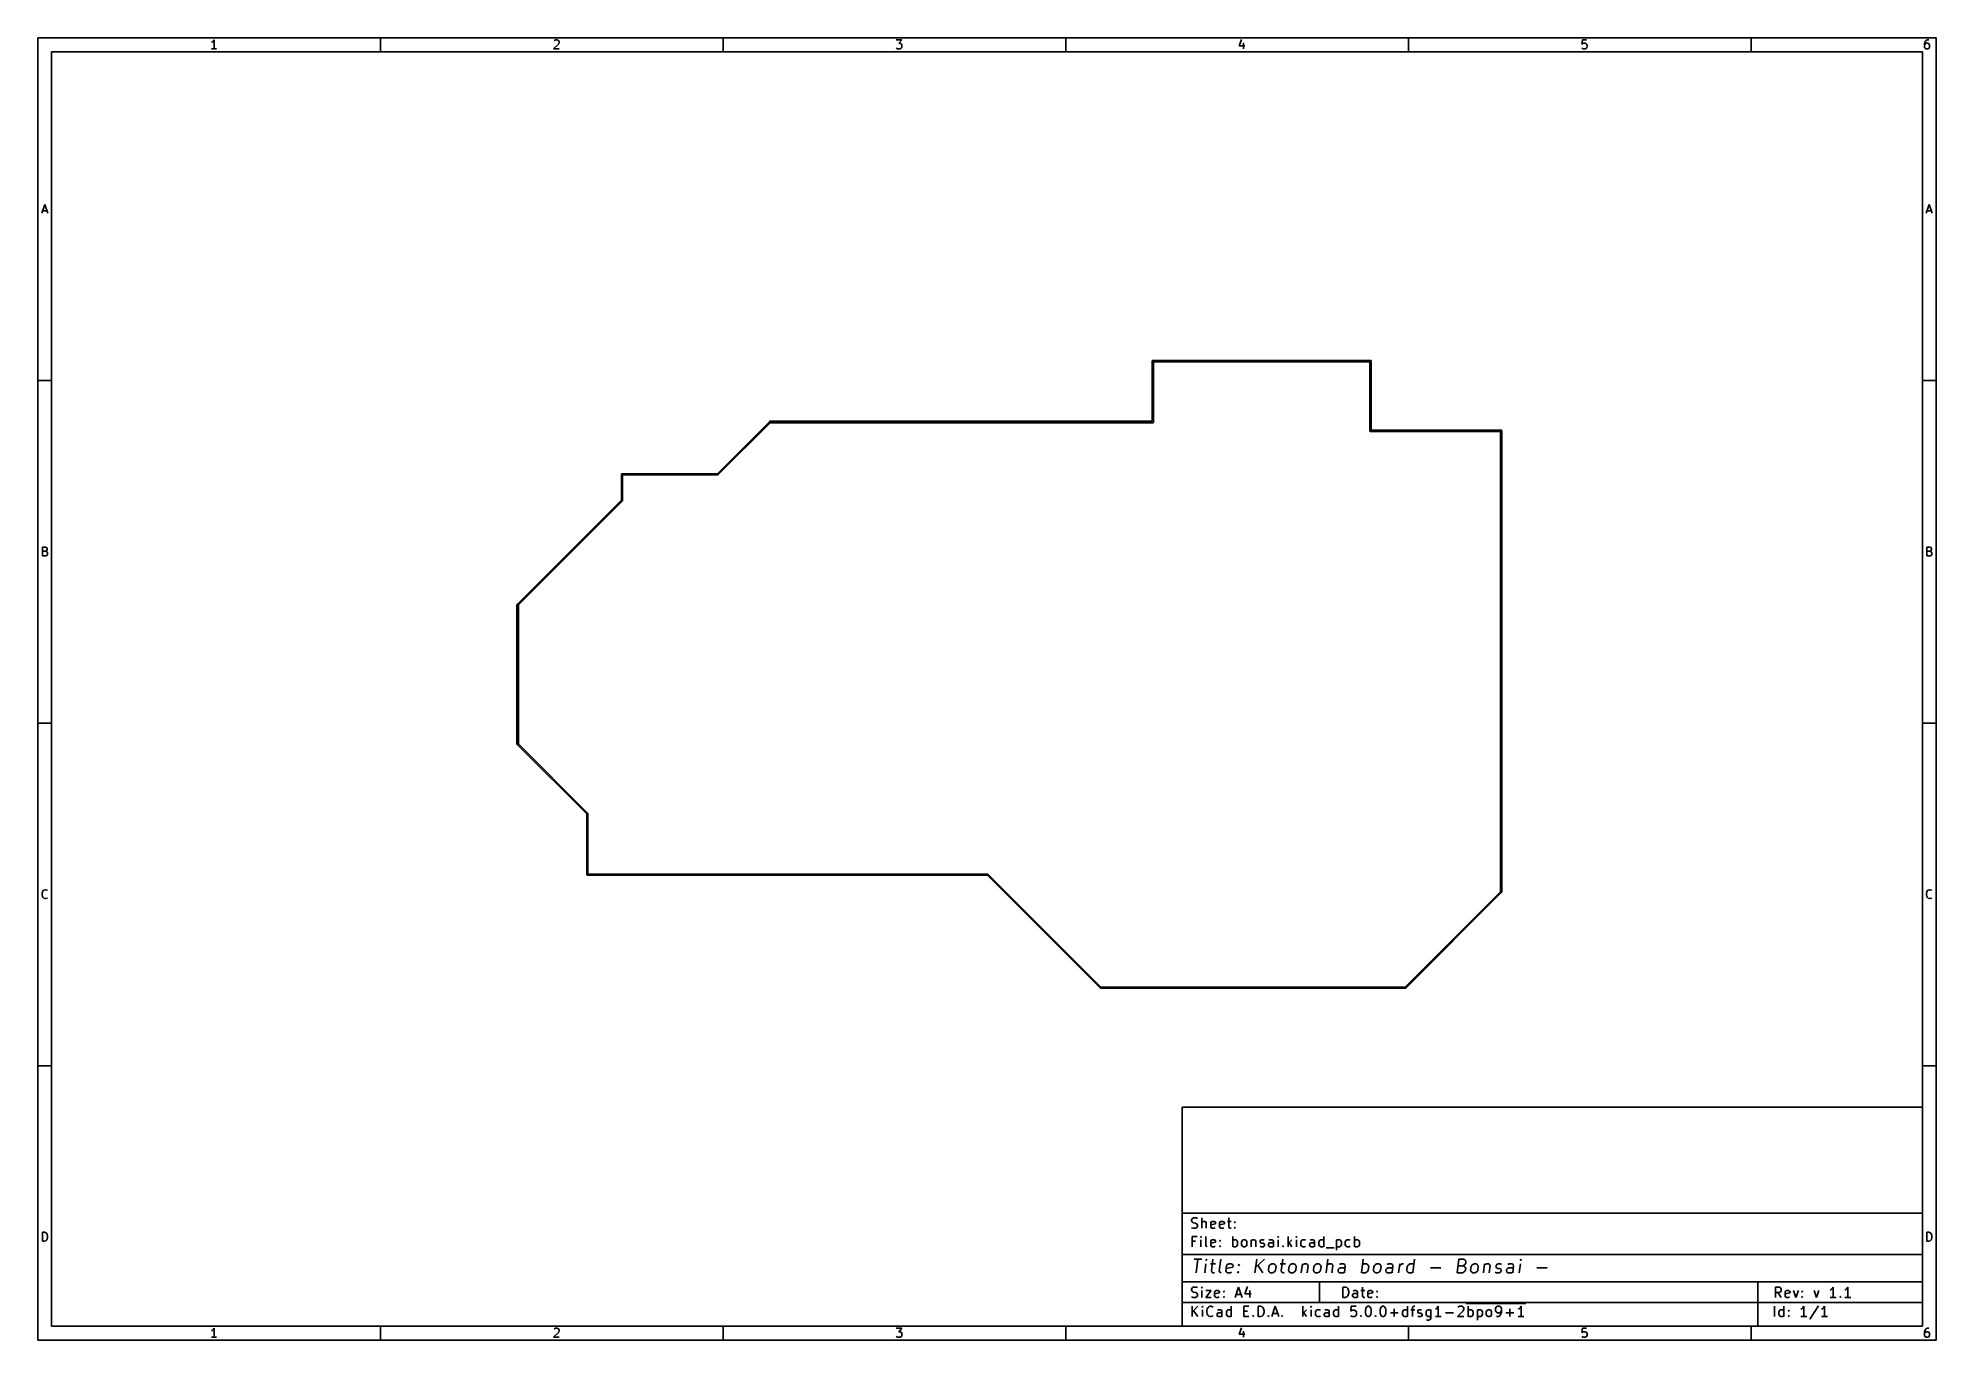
# Model space of a CAD drawing. Extents: x -80 to 197, y -68 to 122.
import ezdxf

# ---------------------------------------------------------------- set-up
doc = ezdxf.new("R2010")
doc.units = 0
doc.header["$MEASUREMENT"] = 0
doc.layers.add('BLACK', color=7, linetype='CONTINUOUS')

msp = doc.modelspace()

# ---------------------------------------------------------------- linework, layer by layer
at = {"layer": 'BLACK', "linetype": 'CONTINUOUS'}
for p, q in [((-80.17, 122.08), (-80.17, -67.9272)), ((196.832, 122.08), (-80.17, 122.08)), ((-30.17, 120.08), (-30.17, 122.08)), ((19.83, 120.08), (19.83, 122.08)), ((69.83, 120.08), (69.83, 122.08)), ((119.83, 120.08), (119.83, 122.08)), ((169.83, 120.08), (169.83, 122.08)), ((196.832, -67.9272), (196.832, 122.08)), ((-78.17, 120.08), (-78.17, -65.9272)), ((194.832, 120.08), (-78.17, 120.08)), ((-54.7236, 121.482), (-54.8474, 121.42)), ((-54.1045, 120.492), (-54.8474, 120.492)), ((-54.5998, 121.606), (-54.7236, 121.482)), ((-54.476, 121.792), (-54.5998, 121.606)), ((-54.476, 120.492), (-54.476, 121.792)), ((-4.16643, 121.235), (-4.90929, 120.492)), ((-4.90929, 120.492), (-4.10452, 120.492)), ((-4.84738, 121.668), (-4.78548, 121.73)), ((-4.78548, 121.73), (-4.66167, 121.792)), ((-4.66167, 121.792), (-4.35214, 121.792)), ((-4.35214, 121.792), (-4.22833, 121.73)), ((-4.22833, 121.73), (-4.16643, 121.668)), ((-4.16643, 121.668), (-4.10452, 121.544)), ((-4.10452, 121.42), (-4.16643, 121.235)), ((-4.10452, 121.544), (-4.10452, 121.42)), ((45.0907, 121.792), (45.8955, 121.792)), ((45.1526, 120.554), (45.0907, 120.616)), ((45.2764, 120.492), (45.1526, 120.554)), ((45.6479, 120.492), (45.2764, 120.492)), ((45.8955, 121.792), (45.4621, 121.297)), ((45.4621, 121.297), (45.6479, 121.297)), ((45.6479, 121.297), (45.7717, 121.235)), ((45.7717, 120.554), (45.6479, 120.492)), ((45.7717, 121.235), (45.8336, 121.173)), ((45.8336, 120.616), (45.7717, 120.554)), ((45.8336, 121.173), (45.8955, 121.049)), ((45.8955, 120.74), (45.8336, 120.616)), ((45.8955, 121.049), (45.8955, 120.74)), ((95.4621, 121.854), (95.1526, 120.925)), ((95.1526, 120.925), (95.9574, 120.925)), ((95.7717, 121.359), (95.7717, 120.492)), ((145.215, 121.792), (145.153, 121.173)), ((145.153, 121.173), (145.215, 121.235)), ((145.215, 120.554), (145.153, 120.616)), ((145.834, 121.792), (145.215, 121.792)), ((145.215, 121.235), (145.338, 121.297)), ((145.338, 120.492), (145.215, 120.554)), ((145.338, 121.297), (145.648, 121.297)), ((145.648, 120.492), (145.338, 120.492)), ((145.648, 121.297), (145.772, 121.235)), ((145.772, 120.554), (145.648, 120.492)), ((145.772, 121.235), (145.834, 121.173)), ((145.834, 120.616), (145.772, 120.554)), ((145.834, 121.173), (145.895, 121.049)), ((145.895, 120.74), (145.834, 120.616)), ((145.895, 121.049), (145.895, 120.74)), ((194.832, -65.9272), (194.832, 120.08)), ((195.215, 121.482), (195.153, 121.235)), ((195.153, 121.235), (195.153, 120.74)), ((195.215, 121.173), (195.153, 121.049)), ((195.153, 120.74), (195.215, 120.616)), ((195.338, 121.668), (195.215, 121.482)), ((195.276, 121.235), (195.215, 121.173)), ((195.215, 120.616), (195.276, 120.554)), ((195.4, 121.297), (195.276, 121.235)), ((195.276, 120.554), (195.4, 120.492)), ((195.4, 121.73), (195.338, 121.668)), ((195.524, 121.792), (195.4, 121.73)), ((195.648, 121.297), (195.4, 121.297)), ((195.4, 120.492), (195.648, 120.492)), ((195.772, 121.792), (195.524, 121.792)), ((195.772, 121.235), (195.648, 121.297)), ((195.648, 120.492), (195.772, 120.554)), ((195.834, 121.173), (195.772, 121.235)), ((195.772, 120.554), (195.834, 120.616)), ((195.895, 121.049), (195.834, 121.173)), ((195.834, 120.616), (195.895, 120.74)), ((195.895, 120.74), (195.895, 121.049)), ((-79.6033, 96.4919), (-79.17, 97.7919)), ((-79.17, 97.7919), (-78.7367, 96.4919)), ((195.399, 96.4919), (195.832, 97.7919)), ((195.832, 97.7919), (196.266, 96.4919)), ((-79.4795, 96.8633), (-78.8605, 96.8633)), ((195.523, 96.8633), (196.142, 96.8633)), ((82.45, 74.9476), (82.453, 74.956)), ((82.45, 74.9387), (82.45, 74.9476)), ((82.45, 66.14), (82.45, 74.9387)), ((82.453, 74.956), (82.4546, 74.9647)), ((82.4546, 74.9647), (82.459, 74.9724)), ((82.459, 74.9724), (82.4621, 74.9808)), ((82.4621, 74.9808), (82.4678, 74.9876)), ((82.4678, 74.9876), (82.4722, 74.9953)), ((82.4722, 74.9953), (82.479, 75.001)), ((82.479, 75.001), (82.4847, 75.0078)), ((82.4847, 75.0078), (82.4924, 75.0122)), ((82.4924, 75.0122), (82.4992, 75.0179)), ((82.4992, 75.0179), (82.5076, 75.021)), ((82.5076, 75.021), (82.5153, 75.0254)), ((82.5153, 75.0254), (82.524, 75.027)), ((82.524, 75.027), (82.5324, 75.03)), ((82.5324, 75.03), (82.5412, 75.03)), ((82.5412, 75.03), (82.5413, 75.03)), ((82.5413, 75.03), (114.309, 75.03)), ((82.65, 74.83), (82.65, 66.0313)), ((114.2, 74.83), (82.65, 74.83)), ((114.2, 64.7876), (114.2, 74.83)), ((114.309, 75.03), (114.318, 75.03)), ((114.309, 75.03), (114.309, 75.03)), ((114.318, 75.03), (114.326, 75.027)), ((114.326, 75.027), (114.335, 75.0254)), ((114.335, 75.0254), (114.342, 75.021)), ((114.342, 75.021), (114.351, 75.0179)), ((114.351, 75.0179), (114.358, 75.0122)), ((114.358, 75.0122), (114.365, 75.0078)), ((114.365, 75.0078), (114.371, 75.001)), ((114.371, 75.001), (114.378, 74.9953)), ((114.378, 74.9953), (114.382, 74.9876)), ((114.382, 74.9876), (114.388, 74.9808)), ((114.388, 74.9808), (114.391, 74.9724)), ((114.391, 74.9724), (114.395, 74.9647)), ((114.395, 74.9647), (114.397, 74.956)), ((114.397, 74.956), (114.4, 74.9476)), ((114.4, 74.9476), (114.4, 74.9388)), ((114.4, 74.9388), (114.4, 74.9387)), ((114.4, 74.9387), (114.4, 64.87)), ((-80.17, 72.08), (-78.17, 72.08)), ((196.832, 72.08), (194.832, 72.08)), ((19.0189, 58.495), (26.57, 66.0461)), ((26.6761, 65.94), (19.1053, 58.3693)), ((26.57, 66.0576), (26.5821, 66.0908)), ((26.57, 66.0461), (26.57, 66.0576)), ((26.5821, 66.0908), (26.6047, 66.1178)), ((26.6047, 66.1178), (26.6353, 66.1354)), ((26.6353, 66.1354), (26.6613, 66.14)), ((26.6613, 66.14), (82.45, 66.14)), ((82.5587, 65.94), (26.6761, 65.94)), ((82.5588, 65.94), (82.5587, 65.94)), ((82.5676, 65.94), (82.5588, 65.94)), ((82.576, 65.943), (82.5676, 65.94)), ((82.5847, 65.9446), (82.576, 65.943)), ((82.5924, 65.949), (82.5847, 65.9446)), ((82.6008, 65.9521), (82.5924, 65.949)), ((82.6076, 65.9578), (82.6008, 65.9521)), ((82.6153, 65.9622), (82.6076, 65.9578)), ((82.621, 65.969), (82.6153, 65.9622)), ((82.6278, 65.9747), (82.621, 65.969)), ((82.6322, 65.9824), (82.6278, 65.9747)), ((82.6379, 65.9892), (82.6322, 65.9824)), ((82.641, 65.9976), (82.6379, 65.9892)), ((82.6454, 66.0053), (82.641, 65.9976)), ((82.647, 66.014), (82.6454, 66.0053)), ((82.65, 66.0224), (82.647, 66.014)), ((82.65, 66.0313), (82.65, 66.0312)), ((82.65, 66.0312), (82.65, 66.0224)), ((114.2, 64.7524), (114.2, 64.7876)), ((114.203, 64.744), (114.2, 64.7524)), ((114.205, 64.7353), (114.203, 64.744)), ((114.209, 64.7276), (114.205, 64.7353)), ((114.212, 64.7192), (114.209, 64.7276)), ((114.218, 64.7124), (114.212, 64.7192)), ((114.222, 64.7047), (114.218, 64.7124)), ((114.229, 64.699), (114.222, 64.7047)), ((114.235, 64.6922), (114.229, 64.699)), ((114.242, 64.6878), (114.235, 64.6922)), ((114.249, 64.6821), (114.242, 64.6878)), ((114.258, 64.679), (114.249, 64.6821)), ((114.265, 64.6746), (114.258, 64.679)), ((114.274, 64.673), (114.265, 64.6746)), ((114.282, 64.67), (114.274, 64.673)), ((114.291, 64.67), (114.282, 64.67)), ((133.25, 64.67), (114.291, 64.67)), ((114.291, 64.67), (114.291, 64.67)), ((114.4, 64.87), (133.359, 64.87)), ((133.25, -2.53393), (133.25, 64.67)), ((133.359, 64.87), (133.359, 64.87)), ((133.359, 64.87), (133.368, 64.87)), ((133.368, 64.87), (133.376, 64.867)), ((133.376, 64.867), (133.385, 64.8654)), ((133.385, 64.8654), (133.392, 64.861)), ((133.392, 64.861), (133.401, 64.8579)), ((133.401, 64.8579), (133.408, 64.8522)), ((133.408, 64.8522), (133.415, 64.8478)), ((133.415, 64.8478), (133.421, 64.841)), ((133.421, 64.841), (133.428, 64.8353)), ((133.428, 64.8353), (133.432, 64.8276)), ((133.432, 64.8276), (133.438, 64.8208)), ((133.438, 64.8208), (133.441, 64.8124)), ((133.441, 64.8124), (133.445, 64.8047)), ((133.445, 64.8047), (133.447, 64.796)), ((133.447, 64.796), (133.45, 64.7876)), ((133.45, 64.7876), (133.45, 64.7788)), ((133.45, 64.7788), (133.45, 64.7787)), ((133.45, 64.7787), (133.45, -2.54874)), ((5.005, 58.4332), (5.00728, 58.4395)), ((5.005, 58.4266), (5.005, 58.4332)), ((5.005, 54.6411), (5.005, 58.4266)), ((5.00728, 58.4395), (5.00844, 58.446)), ((5.00844, 58.446), (5.01177, 58.4518)), ((5.01177, 58.4518), (5.01405, 58.4581)), ((5.01405, 58.4581), (5.01833, 58.4632)), ((5.01833, 58.4632), (5.02166, 58.469)), ((5.02166, 58.469), (5.02676, 58.4732)), ((5.02676, 58.4732), (5.03105, 58.4783)), ((5.03105, 58.4783), (5.03682, 58.4817)), ((5.03682, 58.4817), (5.04192, 58.486)), ((5.04192, 58.486), (5.04818, 58.4882)), ((5.04818, 58.4882), (5.05395, 58.4916)), ((5.05395, 58.4916), (5.06052, 58.4927)), ((5.06052, 58.4927), (5.06678, 58.495)), ((5.06678, 58.495), (5.07344, 58.495)), ((5.07344, 58.495), (5.07344, 58.495)), ((5.07344, 58.495), (19.0189, 58.495)), ((19.0467, 58.345), (5.155, 58.345)), ((5.155, 58.345), (5.155, 54.6133)), ((19.0566, 58.3441), (19.0467, 58.345)), ((19.0662, 58.3467), (19.0566, 58.3441)), ((19.076, 58.3484), (19.0662, 58.3467)), ((19.079, 58.3501), (19.076, 58.3484)), ((19.0822, 58.351), (19.079, 58.3501)), ((19.0903, 58.3567), (19.0822, 58.351)), ((19.099, 58.3617), (19.0903, 58.3567)), ((19.1053, 58.3693), (19.099, 58.3617)), ((-10.1661, 39.47), (5.005, 54.6411)), ((5.13073, 54.5547), (-10.06, 39.3639)), ((5.13834, 54.561), (5.13073, 54.5547)), ((5.14331, 54.5697), (5.13834, 54.561)), ((5.14902, 54.5778), (5.14331, 54.5697)), ((5.14989, 54.581), (5.14902, 54.5778)), ((5.15156, 54.584), (5.14989, 54.581)), ((5.15329, 54.5938), (5.15156, 54.584)), ((5.15587, 54.6034), (5.15329, 54.5938)), ((5.155, 54.6133), (5.15587, 54.6034)), ((-79.5105, 46.4919), (-79.5105, 47.7919)), ((-79.5105, 47.7919), (-79.0771, 47.7919)), ((-79.0771, 47.1729), (-79.5105, 47.1729)), ((-79.0771, 47.7919), (-78.9533, 47.73)), ((-78.9533, 47.2348), (-79.0771, 47.1729)), ((-79.0771, 47.1729), (-78.8914, 47.111)), ((-78.9533, 47.73), (-78.8914, 47.6681)), ((-78.8914, 47.2967), (-78.9533, 47.2348)), ((-78.8914, 47.6681), (-78.8295, 47.5443)), ((-78.8295, 47.4205), (-78.8914, 47.2967)), ((-78.8914, 47.111), (-78.8295, 47.049)), ((-78.8295, 47.5443), (-78.8295, 47.4205)), ((195.492, 46.4919), (195.492, 47.7919)), ((195.492, 47.7919), (195.925, 47.7919)), ((195.925, 47.1729), (195.492, 47.1729)), ((195.925, 47.7919), (196.049, 47.73)), ((196.049, 47.2348), (195.925, 47.1729)), ((195.925, 47.1729), (196.111, 47.111)), ((196.049, 47.73), (196.111, 47.6681)), ((196.111, 47.2967), (196.049, 47.2348)), ((196.111, 47.6681), (196.173, 47.5443)), ((196.173, 47.4205), (196.111, 47.2967)), ((196.111, 47.111), (196.173, 47.049)), ((196.173, 47.5443), (196.173, 47.4205)), ((-79.0152, 46.4919), (-79.5105, 46.4919)), ((-78.8914, 46.5538), (-79.0152, 46.4919)), ((-78.8295, 46.6157), (-78.8914, 46.5538)), ((-78.8295, 47.049), (-78.7676, 46.9252)), ((-78.7676, 46.7395), (-78.8295, 46.6157)), ((-78.7676, 46.9252), (-78.7676, 46.7395)), ((195.987, 46.4919), (195.492, 46.4919)), ((196.111, 46.5538), (195.987, 46.4919)), ((196.173, 46.6157), (196.111, 46.5538)), ((196.173, 47.049), (196.235, 46.9252)), ((196.235, 46.7395), (196.173, 46.6157)), ((196.235, 46.9252), (196.235, 46.7395)), ((-10.26, 39.3787), (-10.2554, 39.4047)), ((-10.26, 19.0413), (-10.26, 39.3787)), ((-10.2554, 39.4047), (-10.2378, 39.4353)), ((-10.2378, 39.4353), (-10.2108, 39.4579)), ((-10.2108, 39.4579), (-10.1776, 39.47)), ((-10.1776, 39.47), (-10.1661, 39.47)), ((-10.06, 39.3639), (-10.06, 19.0561)), ((-80.17, 22.08), (-78.17, 22.08)), ((196.832, 22.08), (194.832, 22.08)), ((-10.2554, 19.0153), (-10.26, 19.0413)), ((-10.2378, 18.9847), (-10.2554, 19.0153)), ((-10.2108, 18.9621), (-10.2378, 18.9847)), ((-10.1776, 18.95), (-10.2108, 18.9621)), ((-10.1661, 18.95), (-10.1776, 18.95)), ((-0.075, 8.85893), (-10.1661, 18.95)), ((-10.06, 19.0561), (0.05073, 8.94534)), ((-0.075, 0.01322), (-0.075, 8.85893)), ((0.05073, 8.94534), (0.05834, 8.93895)), ((0.05834, 8.93895), (0.06332, 8.93033)), ((0.06332, 8.93033), (0.06902, 8.92218)), ((0.06902, 8.92218), (0.06989, 8.91895)), ((0.06989, 8.91895), (0.07156, 8.91605)), ((0.07156, 8.91605), (0.07329, 8.90625)), ((0.07329, 8.90625), (0.07587, 8.89664)), ((0.07587, 8.89664), (0.075, 8.88674)), ((0.075, 8.88674), (0.075, 0.075)), ((-0.075, -0.01322), (-0.075, 0.01322)), ((0.075, 0.075), (58.4167, 0.075)), ((58.4167, 0.075), (58.4266, 0.07587)), ((58.4266, 0.07587), (58.4362, 0.07329)), ((58.4362, 0.07329), (58.446, 0.07156)), ((58.446, 0.07156), (58.449, 0.06989)), ((58.449, 0.06989), (58.4522, 0.06902)), ((58.4522, 0.06902), (58.4603, 0.06332)), ((58.4603, 0.06332), (58.469, 0.05834)), ((58.469, 0.05834), (58.4753, 0.05072)), ((58.4753, 0.05072), (74.9611, -16.435)), ((-79.5724, -2.76524), (-79.5105, -2.51762)), ((-79.5724, -2.95095), (-79.5724, -2.76524)), ((-79.5105, -2.51762), (-79.4486, -2.39381)), ((-79.4486, -2.39381), (-79.3248, -2.27)), ((-79.3248, -2.27), (-79.139, -2.20809)), ((-79.139, -2.20809), (-79.0152, -2.20809)), ((-79.0152, -2.20809), (-78.8295, -2.27)), ((-78.8295, -2.27), (-78.7676, -2.3319)), ((-0.07272, -0.01949), (-0.075, -0.01322)), ((-0.07156, -0.02605), (-0.07272, -0.01949)), ((-0.06823, -0.03181), (-0.07156, -0.02605)), ((-0.06595, -0.03808), (-0.06823, -0.03181)), ((-0.06167, -0.04319), (-0.06595, -0.03808)), ((-0.05834, -0.04895), (-0.06167, -0.04319)), ((-0.05324, -0.05323), (-0.05834, -0.04895)), ((-0.04895, -0.05834), (-0.05324, -0.05323)), ((-0.04318, -0.06167), (-0.04895, -0.05834)), ((-0.03808, -0.06595), (-0.04318, -0.06167)), ((-0.03182, -0.06823), (-0.03808, -0.06595)), ((-0.02605, -0.07156), (-0.03182, -0.06823)), ((-0.01948, -0.07272), (-0.02605, -0.07156)), ((-0.01322, -0.075), (-0.01948, -0.07272)), ((-0.00656, -0.075), (-0.01322, -0.075)), ((58.3889, -0.075), (-0.00656, -0.075)), ((-0.00656, -0.075), (-0.00656, -0.075)), ((74.8747, -16.5607), (58.3889, -0.075)), ((119.349, -16.435), (133.25, -2.53393)), ((133.356, -2.64), (119.435, -16.5607)), ((133.368, -2.64), (133.356, -2.64)), ((133.401, -2.62794), (133.368, -2.64)), ((133.428, -2.60527), (133.401, -2.62794)), ((133.445, -2.57473), (133.428, -2.60527)), ((133.45, -2.54874), (133.445, -2.57473)), ((195.43, -2.76524), (195.492, -2.51762)), ((195.43, -2.95095), (195.43, -2.76524)), ((195.492, -2.51762), (195.554, -2.39381)), ((195.554, -2.39381), (195.677, -2.27)), ((195.677, -2.27), (195.863, -2.20809)), ((195.863, -2.20809), (195.987, -2.20809)), ((195.987, -2.20809), (196.173, -2.27)), ((196.173, -2.27), (196.235, -2.3319)), ((-79.5105, -3.19857), (-79.5724, -2.95095)), ((-79.4486, -3.32238), (-79.5105, -3.19857)), ((-79.3248, -3.44619), (-79.4486, -3.32238)), ((-79.139, -3.50809), (-79.3248, -3.44619)), ((-79.0152, -3.50809), (-79.139, -3.50809)), ((-78.8295, -3.44619), (-79.0152, -3.50809)), ((-78.7676, -3.38428), (-78.8295, -3.44619)), ((195.492, -3.19857), (195.43, -2.95095)), ((195.554, -3.32238), (195.492, -3.19857)), ((195.677, -3.44619), (195.554, -3.32238)), ((195.863, -3.50809), (195.677, -3.44619)), ((195.987, -3.50809), (195.863, -3.50809)), ((196.173, -3.44619), (195.987, -3.50809)), ((196.235, -3.38428), (196.173, -3.44619)), ((74.881, -16.5683), (74.8747, -16.5607)), ((74.8897, -16.5733), (74.881, -16.5683)), ((74.8978, -16.579), (74.8897, -16.5733)), ((74.901, -16.5799), (74.8978, -16.579)), ((74.904, -16.5816), (74.901, -16.5799)), ((74.9138, -16.5833), (74.904, -16.5816)), ((74.9234, -16.5859), (74.9138, -16.5833)), ((74.9333, -16.585), (74.9234, -16.5859)), ((119.377, -16.585), (74.9333, -16.585)), ((74.9611, -16.435), (119.349, -16.435)), ((119.387, -16.5859), (119.377, -16.585)), ((119.396, -16.5833), (119.387, -16.5859)), ((119.406, -16.5816), (119.396, -16.5833)), ((119.409, -16.5799), (119.406, -16.5816)), ((119.412, -16.579), (119.409, -16.5799)), ((119.42, -16.5733), (119.412, -16.579)), ((119.429, -16.5683), (119.42, -16.5733)), ((119.435, -16.5607), (119.429, -16.5683)), ((-80.17, -27.92), (-78.17, -27.92)), ((196.832, -27.92), (194.832, -27.92)), ((86.8322, -33.9272), (86.8322, -65.9272)), ((194.832, -33.9272), (86.8322, -33.9272)), ((194.832, -65.9272), (194.832, -33.9272)), ((86.8322, -49.4272), (194.832, -49.4272)), ((-79.5105, -53.5081), (-79.5105, -52.2081)), ((-79.5105, -52.2081), (-79.201, -52.2081)), ((-79.201, -52.2081), (-79.0152, -52.27)), ((-79.0152, -52.27), (-78.8914, -52.3938)), ((-78.8914, -52.3938), (-78.8295, -52.5176)), ((-78.8295, -52.5176), (-78.7676, -52.7652)), ((88.1929, -50.3915), (88.2643, -50.2486)), ((88.1929, -50.5343), (88.1929, -50.3915)), ((88.2643, -50.6772), (88.1929, -50.5343)), ((88.1929, -51.5343), (88.4072, -51.6058)), ((88.2643, -50.2486), (88.3358, -50.1772)), ((88.3358, -50.7486), (88.2643, -50.6772)), ((88.3358, -50.1772), (88.4786, -50.1058)), ((88.4786, -50.8201), (88.3358, -50.7486)), ((88.4072, -51.6058), (88.7643, -51.6058)), ((88.4786, -50.1058), (88.8358, -50.1058)), ((88.7643, -50.8915), (88.4786, -50.8201)), ((88.9072, -50.9629), (88.7643, -50.8915)), ((88.7643, -51.6058), (88.9072, -51.5343)), ((88.8358, -50.1058), (89.0501, -50.1772)), ((88.9786, -51.0343), (88.9072, -50.9629)), ((88.9072, -51.5343), (88.9786, -51.4629)), ((89.0501, -51.1772), (88.9786, -51.0343)), ((88.9786, -51.4629), (89.0501, -51.3201)), ((89.0501, -51.3201), (89.0501, -51.1772)), ((89.6929, -51.6058), (89.6929, -50.1058)), ((89.7643, -50.6772), (89.6929, -50.7486)), ((89.9072, -50.6058), (89.7643, -50.6772)), ((90.1215, -50.6058), (89.9072, -50.6058)), ((90.2643, -50.6772), (90.1215, -50.6058)), ((90.3358, -50.8201), (90.2643, -50.6772)), ((90.3358, -51.6058), (90.3358, -50.8201)), ((90.9786, -50.8201), (91.0501, -50.6772)), ((90.9786, -51.3915), (90.9786, -50.8201)), ((91.6929, -50.9629), (90.9786, -51.1058)), ((91.0501, -51.5343), (90.9786, -51.3915)), ((91.0501, -50.6772), (91.1929, -50.6058)), ((91.1929, -51.6058), (91.0501, -51.5343)), ((91.1929, -50.6058), (91.4786, -50.6058)), ((91.4786, -51.6058), (91.1929, -51.6058)), ((91.4786, -50.6058), (91.6215, -50.6772)), ((91.6215, -51.5343), (91.4786, -51.6058)), ((91.6215, -50.6772), (91.6929, -50.8201)), ((91.6929, -50.8201), (91.6929, -50.9629)), ((92.2643, -50.8201), (92.3358, -50.6772)), ((92.2643, -51.3915), (92.2643, -50.8201)), ((92.9786, -50.9629), (92.2643, -51.1058)), ((92.3358, -51.5343), (92.2643, -51.3915)), ((92.3358, -50.6772), (92.4786, -50.6058)), ((92.4786, -51.6058), (92.3358, -51.5343)), ((92.4786, -50.6058), (92.7643, -50.6058)), ((92.7643, -51.6058), (92.4786, -51.6058)), ((92.7643, -50.6058), (92.9072, -50.6772)), ((92.9072, -51.5343), (92.7643, -51.6058)), ((92.9072, -50.6772), (92.9786, -50.8201)), ((92.9786, -50.8201), (92.9786, -50.9629)), ((93.4072, -50.6058), (93.9786, -50.6058)), ((93.6215, -50.1058), (93.6215, -51.3915)), ((93.6215, -51.3915), (93.6929, -51.5343)), ((93.6929, -51.5343), (93.8358, -51.6058)), ((93.8358, -51.6058), (93.9786, -51.6058)), ((94.4072, -50.7486), (94.4786, -50.6772)), ((94.4786, -50.8201), (94.4072, -50.7486)), ((94.4072, -51.5343), (94.4786, -51.4629)), ((94.4786, -51.6058), (94.4072, -51.5343)), ((94.4786, -50.6772), (94.5501, -50.7486)), ((94.4786, -50.6772), (94.4786, -50.8201)), ((94.5501, -50.7486), (94.4786, -50.8201)), ((94.4786, -51.4629), (94.5501, -51.5343)), ((94.4786, -51.4629), (94.4786, -51.6058)), ((94.5501, -51.5343), (94.4786, -51.6058)), ((195.492, -53.5081), (195.492, -52.2081)), ((195.492, -52.2081), (195.801, -52.2081)), ((195.801, -52.2081), (195.987, -52.27)), ((195.987, -52.27), (196.111, -52.3938)), ((196.111, -52.3938), (196.173, -52.5176)), ((196.173, -52.5176), (196.235, -52.7652)), ((-79.201, -53.5081), (-79.5105, -53.5081)), ((-79.0152, -53.4462), (-79.201, -53.5081)), ((-78.8914, -53.3224), (-79.0152, -53.4462)), ((-78.8295, -53.1986), (-78.8914, -53.3224)), ((-78.7676, -52.951), (-78.8295, -53.1986)), ((-78.7676, -52.7652), (-78.7676, -52.951)), ((88.2643, -54.3058), (88.2643, -52.8058)), ((88.2643, -52.8058), (88.9786, -52.8058)), ((88.7643, -53.5201), (88.2643, -53.5201)), ((89.5501, -52.8058), (89.4786, -52.8772)), ((89.4786, -52.8772), (89.5501, -52.9486)), ((89.6215, -52.8772), (89.5501, -52.8058)), ((89.5501, -52.8058), (89.5501, -52.9486)), ((89.5501, -52.9486), (89.6215, -52.8772)), ((89.5501, -54.3058), (89.5501, -53.3058)), ((90.2643, -54.0915), (90.2643, -52.8058)), ((90.3358, -54.2343), (90.2643, -54.0915)), ((90.4786, -54.3058), (90.3358, -54.2343)), ((90.9786, -53.5201), (91.0501, -53.3772)), ((90.9786, -54.0915), (90.9786, -53.5201)), ((91.6929, -53.6629), (90.9786, -53.8058)), ((91.0501, -54.2343), (90.9786, -54.0915)), ((91.0501, -53.3772), (91.1929, -53.3058)), ((91.1929, -54.3058), (91.0501, -54.2343)), ((91.1929, -53.3058), (91.4786, -53.3058)), ((91.4786, -54.3058), (91.1929, -54.3058)), ((91.4786, -53.3058), (91.6215, -53.3772)), ((91.6215, -54.2343), (91.4786, -54.3058)), ((91.6215, -53.3772), (91.6929, -53.5201)), ((91.6929, -53.5201), (91.6929, -53.6629)), ((92.2643, -53.4486), (92.3358, -53.3772)), ((92.3358, -53.5201), (92.2643, -53.4486)), ((92.2643, -54.2343), (92.3358, -54.1629)), ((92.3358, -54.3058), (92.2643, -54.2343)), ((92.3358, -53.3772), (92.4072, -53.4486)), ((92.3358, -53.3772), (92.3358, -53.5201)), ((92.4072, -53.4486), (92.3358, -53.5201)), ((92.3358, -54.1629), (92.4072, -54.2343)), ((92.3358, -54.1629), (92.3358, -54.3058)), ((92.4072, -54.2343), (92.3358, -54.3058)), ((94.1929, -54.3058), (94.1929, -52.8058)), ((94.1929, -53.3772), (94.3358, -53.3058)), ((94.3358, -54.3058), (94.1929, -54.2343)), ((94.3358, -53.3058), (94.6215, -53.3058)), ((94.6215, -54.3058), (94.3358, -54.3058)), ((94.6215, -53.3058), (94.7643, -53.3772)), ((94.7643, -54.2343), (94.6215, -54.3058)), ((94.7643, -53.3772), (94.8358, -53.4486)), ((94.8358, -54.1629), (94.7643, -54.2343)), ((94.8358, -53.4486), (94.9072, -53.5915)), ((94.9072, -54.0201), (94.8358, -54.1629)), ((94.9072, -53.5915), (94.9072, -54.0201)), ((95.4786, -53.5915), (95.5501, -53.4486)), ((95.4786, -54.0201), (95.4786, -53.5915)), ((95.5501, -54.1629), (95.4786, -54.0201)), ((95.5501, -53.4486), (95.6215, -53.3772)), ((95.6215, -54.2343), (95.5501, -54.1629)), ((95.6215, -53.3772), (95.7643, -53.3058)), ((95.7643, -54.3058), (95.6215, -54.2343)), ((95.7643, -53.3058), (95.9786, -53.3058)), ((95.9786, -54.3058), (95.7643, -54.3058)), ((95.9786, -53.3058), (96.1215, -53.3772)), ((96.1215, -54.2343), (95.9786, -54.3058)), ((96.1215, -53.3772), (96.1929, -53.4486)), ((96.1929, -54.1629), (96.1215, -54.2343)), ((96.1929, -53.4486), (96.2643, -53.5915)), ((96.2643, -54.0201), (96.1929, -54.1629)), ((96.2643, -53.5915), (96.2643, -54.0201)), ((96.9072, -53.3058), (96.9072, -54.3058)), ((96.9072, -53.4486), (96.9786, -53.3772)), ((96.9786, -53.3772), (97.1215, -53.3058)), ((97.1215, -53.3058), (97.3358, -53.3058)), ((97.3358, -53.3058), (97.4786, -53.3772)), ((97.4786, -53.3772), (97.5501, -53.5201)), ((97.5501, -53.5201), (97.5501, -54.3058)), ((98.1929, -53.5201), (98.2643, -53.3772)), ((98.1929, -53.5915), (98.1929, -53.5201)), ((98.2643, -53.7343), (98.1929, -53.5915)), ((98.1929, -54.2343), (98.3358, -54.3058)), ((98.2643, -53.3772), (98.4072, -53.3058)), ((98.4072, -53.8058), (98.2643, -53.7343)), ((98.3358, -54.3058), (98.6215, -54.3058)), ((98.4072, -53.3058), (98.6215, -53.3058)), ((98.6215, -53.8058), (98.4072, -53.8058)), ((98.6215, -53.3058), (98.7643, -53.3772)), ((98.7643, -53.8772), (98.6215, -53.8058)), ((98.6215, -54.3058), (98.7643, -54.2343)), ((98.8358, -54.0201), (98.7643, -53.8772)), ((98.7643, -54.2343), (98.8358, -54.0915)), ((98.8358, -54.0915), (98.8358, -54.0201)), ((99.4072, -53.9486), (99.4786, -53.8058)), ((99.4072, -54.0915), (99.4072, -53.9486)), ((99.4786, -54.2343), (99.4072, -54.0915)), ((99.6215, -53.3058), (99.4786, -53.3772)), ((99.4786, -53.8058), (99.6215, -53.7343)), ((99.6215, -54.3058), (99.4786, -54.2343)), ((99.9072, -53.3058), (99.6215, -53.3058)), ((99.6215, -53.7343), (99.9786, -53.7343)), ((99.9786, -54.3058), (99.6215, -54.3058)), ((100.05, -53.3772), (99.9072, -53.3058)), ((99.9786, -53.7343), (100.121, -53.6629)), ((100.121, -54.2343), (99.9786, -54.3058)), ((100.121, -53.5201), (100.05, -53.3772)), ((100.121, -54.3058), (100.121, -53.5201)), ((100.836, -52.8058), (100.764, -52.8772)), ((100.764, -52.8772), (100.836, -52.9486)), ((100.907, -52.8772), (100.836, -52.8058)), ((100.836, -52.8058), (100.836, -52.9486)), ((100.836, -52.9486), (100.907, -52.8772)), ((100.836, -54.3058), (100.836, -53.3058)), ((101.479, -54.2343), (101.55, -54.1629)), ((101.55, -54.3058), (101.479, -54.2343)), ((101.55, -54.1629), (101.621, -54.2343)), ((101.55, -54.1629), (101.55, -54.3058)), ((101.621, -54.2343), (101.55, -54.3058)), ((102.264, -54.3058), (102.264, -52.8058)), ((102.836, -53.3058), (102.264, -53.8772)), ((102.407, -53.7343), (102.836, -54.3058)), ((103.479, -52.8058), (103.407, -52.8772)), ((103.407, -52.8772), (103.479, -52.9486)), ((103.55, -52.8772), (103.479, -52.8058)), ((103.479, -52.8058), (103.479, -52.9486)), ((103.479, -52.9486), (103.55, -52.8772)), ((103.479, -54.3058), (103.479, -53.3058)), ((104.121, -53.5915), (104.193, -53.4486)), ((104.121, -54.0201), (104.121, -53.5915)), ((104.193, -54.1629), (104.121, -54.0201)), ((104.193, -53.4486), (104.264, -53.3772)), ((104.264, -54.2343), (104.193, -54.1629)), ((104.264, -53.3772), (104.407, -53.3058)), ((104.407, -54.3058), (104.264, -54.2343)), ((104.407, -53.3058), (104.693, -53.3058)), ((104.693, -54.3058), (104.407, -54.3058)), ((104.693, -53.3058), (104.836, -53.3772)), ((104.836, -54.2343), (104.693, -54.3058)), ((105.407, -53.9486), (105.479, -53.8058)), ((105.407, -54.0915), (105.407, -53.9486)), ((105.479, -54.2343), (105.407, -54.0915)), ((105.621, -53.3058), (105.479, -53.3772)), ((105.479, -53.8058), (105.621, -53.7343)), ((105.621, -54.3058), (105.479, -54.2343)), ((105.907, -53.3058), (105.621, -53.3058)), ((105.621, -53.7343), (105.979, -53.7343)), ((105.979, -54.3058), (105.621, -54.3058)), ((106.05, -53.3772), (105.907, -53.3058)), ((105.979, -53.7343), (106.121, -53.6629)), ((106.121, -54.2343), (105.979, -54.3058)), ((106.121, -53.5201), (106.05, -53.3772)), ((106.121, -54.3058), (106.121, -53.5201)), ((106.764, -53.5915), (106.836, -53.4486)), ((106.764, -54.0201), (106.764, -53.5915)), ((106.836, -54.1629), (106.764, -54.0201)), ((106.836, -53.4486), (106.907, -53.3772)), ((106.907, -54.2343), (106.836, -54.1629)), ((106.907, -53.3772), (107.05, -53.3058)), ((107.05, -54.3058), (106.907, -54.2343)), ((107.05, -53.3058), (107.336, -53.3058)), ((107.336, -54.3058), (107.05, -54.3058)), ((107.336, -53.3058), (107.479, -53.3772)), ((107.479, -54.2343), (107.336, -54.3058)), ((107.479, -54.3058), (107.479, -52.8058)), ((107.836, -54.4486), (108.979, -54.4486)), ((109.336, -53.3058), (109.336, -54.8058)), ((109.336, -53.3772), (109.479, -53.3058)), ((109.479, -54.3058), (109.336, -54.2343)), ((109.479, -53.3058), (109.764, -53.3058)), ((109.764, -54.3058), (109.479, -54.3058)), ((109.764, -53.3058), (109.907, -53.3772)), ((109.907, -54.2343), (109.764, -54.3058)), ((109.907, -53.3772), (109.979, -53.4486)), ((109.979, -54.1629), (109.907, -54.2343)), ((109.979, -53.4486), (110.05, -53.5915)), ((110.05, -54.0201), (109.979, -54.1629)), ((110.05, -53.5915), (110.05, -54.0201)), ((110.621, -53.5915), (110.693, -53.4486)), ((110.621, -54.0201), (110.621, -53.5915)), ((110.693, -54.1629), (110.621, -54.0201)), ((110.693, -53.4486), (110.764, -53.3772)), ((110.764, -54.2343), (110.693, -54.1629)), ((110.764, -53.3772), (110.907, -53.3058)), ((110.907, -54.3058), (110.764, -54.2343)), ((110.907, -53.3058), (111.193, -53.3058)), ((111.193, -54.3058), (110.907, -54.3058)), ((111.193, -53.3058), (111.336, -53.3772)), ((111.336, -54.2343), (111.193, -54.3058)), ((111.979, -54.3058), (111.979, -52.8058)), ((111.979, -53.3772), (112.121, -53.3058)), ((112.121, -54.3058), (111.979, -54.2343)), ((112.121, -53.3058), (112.407, -53.3058)), ((112.407, -54.3058), (112.121, -54.3058)), ((112.407, -53.3058), (112.55, -53.3772)), ((112.55, -54.2343), (112.407, -54.3058)), ((112.55, -53.3772), (112.621, -53.4486)), ((112.621, -54.1629), (112.55, -54.2343)), ((112.621, -53.4486), (112.693, -53.5915)), ((112.693, -54.0201), (112.621, -54.1629)), ((112.693, -53.5915), (112.693, -54.0201)), ((195.801, -53.5081), (195.492, -53.5081)), ((195.987, -53.4462), (195.801, -53.5081)), ((196.111, -53.3224), (195.987, -53.4462)), ((196.173, -53.1986), (196.111, -53.3224)), ((196.235, -52.951), (196.173, -53.1986)), ((196.235, -52.7652), (196.235, -52.951)), ((86.8322, -55.4272), (194.832, -55.4272)), ((88.5446, -56.132), (89.6874, -56.132)), ((88.866, -58.132), (89.116, -56.132)), ((90.1041, -58.132), (90.2708, -56.7986)), ((90.3541, -56.132), (90.247, -56.2272)), ((90.247, -56.2272), (90.3303, -56.3224)), ((90.3541, -56.132), (90.3303, -56.3224)), ((90.3303, -56.3224), (90.4374, -56.2272)), ((90.4374, -56.2272), (90.3541, -56.132)), ((90.9374, -56.7986), (91.6993, -56.7986)), ((91.3065, -56.132), (91.0922, -57.8462)), ((91.0922, -57.8462), (91.1636, -58.0367)), ((91.1636, -58.0367), (91.3422, -58.132)), ((91.3422, -58.132), (91.5327, -58.132)), ((92.2351, -57.8462), (92.4493, -56.132)), ((92.3065, -58.0367), (92.2351, -57.8462)), ((92.4851, -58.132), (92.3065, -58.0367)), ((93.1874, -57.8462), (93.2827, -57.0843)), ((93.2589, -58.0367), (93.1874, -57.8462)), ((94.2112, -57.2748), (93.2351, -57.4653)), ((93.4374, -58.132), (93.2589, -58.0367)), ((93.2827, -57.0843), (93.4017, -56.8939)), ((93.4017, -56.8939), (93.6041, -56.7986)), ((93.8184, -58.132), (93.4374, -58.132)), ((93.6041, -56.7986), (93.9851, -56.7986)), ((94.0208, -58.0367), (93.8184, -58.132)), ((93.9851, -56.7986), (94.1636, -56.8939)), ((94.1636, -56.8939), (94.2351, -57.0843)), ((94.2351, -57.0843), (94.2112, -57.2748)), ((94.8779, -58.0367), (94.9851, -57.9415)), ((94.9612, -58.132), (94.8779, -58.0367)), ((94.9851, -57.9415), (94.9612, -58.132)), ((95.0684, -58.0367), (94.9612, -58.132)), ((94.9851, -57.9415), (95.0684, -58.0367)), ((95.0089, -56.9891), (95.116, -56.8939)), ((95.0922, -57.0843), (95.0089, -56.9891)), ((95.116, -56.8939), (95.0922, -57.0843)), ((95.1993, -56.9891), (95.0922, -57.0843)), ((95.116, -56.8939), (95.1993, -56.9891)), ((97.4374, -58.132), (97.6874, -56.132)), ((98.8303, -56.132), (97.5446, -57.2748)), ((98.5803, -58.132), (97.866, -56.9891)), ((99.3898, -57.751), (99.4612, -57.1796)), ((99.4612, -57.9415), (99.3898, -57.751)), ((99.4612, -57.1796), (99.5803, -56.9891)), ((99.5446, -58.0367), (99.4612, -57.9415)), ((99.7232, -58.132), (99.5446, -58.0367)), ((99.5803, -56.9891), (99.6874, -56.8939)), ((99.6874, -56.8939), (99.8898, -56.7986)), ((100.009, -58.132), (99.7232, -58.132)), ((99.8898, -56.7986), (100.176, -56.7986)), ((100.211, -58.0367), (100.009, -58.132)), ((100.176, -56.7986), (100.354, -56.8939)), ((100.318, -57.9415), (100.211, -58.0367)), ((100.437, -57.751), (100.318, -57.9415)), ((100.354, -56.8939), (100.437, -56.9891)), ((100.437, -56.9891), (100.509, -57.1796)), ((100.509, -57.1796), (100.437, -57.751)), ((101.128, -56.7986), (101.89, -56.7986)), ((101.497, -56.132), (101.283, -57.8462)), ((101.283, -57.8462), (101.354, -58.0367)), ((101.354, -58.0367), (101.533, -58.132)), ((101.533, -58.132), (101.723, -58.132)), ((102.342, -57.751), (102.414, -57.1796)), ((102.414, -57.9415), (102.342, -57.751)), ((102.414, -57.1796), (102.533, -56.9891)), ((102.497, -58.0367), (102.414, -57.9415)), ((102.676, -58.132), (102.497, -58.0367)), ((102.533, -56.9891), (102.64, -56.8939)), ((102.64, -56.8939), (102.842, -56.7986)), ((102.961, -58.132), (102.676, -58.132)), ((102.842, -56.7986), (103.128, -56.7986)), ((103.164, -58.0367), (102.961, -58.132)), ((103.128, -56.7986), (103.306, -56.8939)), ((103.271, -57.9415), (103.164, -58.0367)), ((103.39, -57.751), (103.271, -57.9415)), ((103.306, -56.8939), (103.39, -56.9891)), ((103.39, -56.9891), (103.461, -57.1796)), ((103.461, -57.1796), (103.39, -57.751)), ((104.366, -56.7986), (104.199, -58.132)), ((104.342, -56.9891), (104.449, -56.8939)), ((104.449, -56.8939), (104.652, -56.7986)), ((104.652, -56.7986), (104.937, -56.7986)), ((104.937, -56.7986), (105.116, -56.8939)), ((105.187, -57.0843), (105.056, -58.132)), ((105.116, -56.8939), (105.187, -57.0843)), ((105.961, -57.751), (106.033, -57.1796)), ((106.033, -57.9415), (105.961, -57.751)), ((106.033, -57.1796), (106.152, -56.9891)), ((106.116, -58.0367), (106.033, -57.9415)), ((106.295, -58.132), (106.116, -58.0367)), ((106.152, -56.9891), (106.259, -56.8939)), ((106.259, -56.8939), (106.461, -56.7986)), ((106.58, -58.132), (106.295, -58.132)), ((106.461, -56.7986), (106.747, -56.7986)), ((106.783, -58.0367), (106.58, -58.132)), ((106.747, -56.7986), (106.926, -56.8939)), ((106.89, -57.9415), (106.783, -58.0367)), ((107.009, -57.751), (106.89, -57.9415)), ((106.926, -56.8939), (107.009, -56.9891)), ((107.009, -56.9891), (107.08, -57.1796)), ((107.08, -57.1796), (107.009, -57.751)), ((107.818, -58.132), (108.068, -56.132)), ((108.068, -56.8939), (107.961, -56.9891)), ((108.271, -56.7986), (108.068, -56.8939)), ((108.556, -56.7986), (108.271, -56.7986)), ((108.735, -56.8939), (108.556, -56.7986)), ((108.676, -58.132), (108.806, -57.0843)), ((108.806, -57.0843), (108.735, -56.8939)), ((109.568, -57.8462), (109.592, -57.6558)), ((109.64, -58.0367), (109.568, -57.8462)), ((109.592, -57.6558), (109.711, -57.4653)), ((109.818, -58.132), (109.64, -58.0367)), ((109.711, -57.4653), (109.914, -57.3701)), ((109.985, -56.7986), (109.783, -56.8939)), ((110.295, -58.132), (109.818, -58.132)), ((109.914, -57.3701), (110.39, -57.3701)), ((110.366, -56.7986), (109.985, -56.7986)), ((110.497, -58.0367), (110.295, -58.132)), ((110.545, -56.8939), (110.366, -56.7986)), ((110.39, -57.3701), (110.592, -57.2748)), ((110.485, -58.132), (110.616, -57.0843)), ((110.616, -57.0843), (110.545, -56.8939)), ((112.961, -58.132), (113.211, -56.132)), ((113.152, -58.132), (112.973, -58.0367)), ((113.116, -56.8939), (113.318, -56.7986)), ((113.533, -58.132), (113.152, -58.132)), ((113.318, -56.7986), (113.699, -56.7986)), ((113.735, -58.0367), (113.533, -58.132)), ((113.699, -56.7986), (113.878, -56.8939)), ((113.842, -57.9415), (113.735, -58.0367)), ((113.961, -57.751), (113.842, -57.9415)), ((113.878, -56.8939), (113.961, -56.9891)), ((113.961, -56.9891), (114.033, -57.1796)), ((114.033, -57.1796), (113.961, -57.751)), ((114.723, -57.751), (114.795, -57.1796)), ((114.795, -57.9415), (114.723, -57.751)), ((114.795, -57.1796), (114.914, -56.9891)), ((114.878, -58.0367), (114.795, -57.9415)), ((115.056, -58.132), (114.878, -58.0367)), ((114.914, -56.9891), (115.021, -56.8939)), ((115.021, -56.8939), (115.223, -56.7986)), ((115.342, -58.132), (115.056, -58.132)), ((115.223, -56.7986), (115.509, -56.7986)), ((115.545, -58.0367), (115.342, -58.132)), ((115.509, -56.7986), (115.687, -56.8939)), ((115.652, -57.9415), (115.545, -58.0367)), ((115.771, -57.751), (115.652, -57.9415)), ((115.687, -56.8939), (115.771, -56.9891)), ((115.771, -56.9891), (115.842, -57.1796)), ((115.842, -57.1796), (115.771, -57.751)), ((116.521, -57.8462), (116.545, -57.6558)), ((116.592, -58.0367), (116.521, -57.8462)), ((116.545, -57.6558), (116.664, -57.4653)), ((116.771, -58.132), (116.592, -58.0367)), ((116.664, -57.4653), (116.866, -57.3701)), ((116.937, -56.7986), (116.735, -56.8939)), ((117.247, -58.132), (116.771, -58.132)), ((116.866, -57.3701), (117.342, -57.3701)), ((117.318, -56.7986), (116.937, -56.7986)), ((117.449, -58.0367), (117.247, -58.132)), ((117.497, -56.8939), (117.318, -56.7986)), ((117.342, -57.3701), (117.545, -57.2748)), ((117.437, -58.132), (117.568, -57.0843)), ((117.568, -57.0843), (117.497, -56.8939)), ((118.39, -58.132), (118.556, -56.7986)), ((118.509, -57.1796), (118.628, -56.9891)), ((118.628, -56.9891), (118.735, -56.8939)), ((118.735, -56.8939), (118.937, -56.7986)), ((118.937, -56.7986), (119.128, -56.7986)), ((119.58, -57.751), (119.652, -57.1796)), ((119.652, -57.9415), (119.58, -57.751)), ((119.652, -57.1796), (119.771, -56.9891)), ((119.735, -58.0367), (119.652, -57.9415)), ((119.914, -58.132), (119.735, -58.0367)), ((119.771, -56.9891), (119.878, -56.8939)), ((119.878, -56.8939), (120.08, -56.7986)), ((120.295, -58.132), (119.914, -58.132)), ((120.08, -56.7986), (120.461, -56.7986)), ((120.497, -58.0367), (120.295, -58.132)), ((120.461, -56.7986), (120.64, -56.8939)), ((120.485, -58.132), (120.735, -56.132)), ((123.056, -57.3701), (124.58, -57.3701)), ((126.961, -58.132), (127.211, -56.132)), ((127.723, -58.132), (126.961, -58.132)), ((127.759, -57.0843), (127.092, -57.0843)), ((127.211, -56.132), (127.878, -56.132)), ((127.926, -58.0367), (127.723, -58.132)), ((127.961, -56.9891), (127.759, -57.0843)), ((127.759, -57.0843), (128.033, -57.1796)), ((127.878, -56.132), (128.056, -56.2272)), ((128.033, -57.9415), (127.926, -58.0367)), ((128.068, -56.8939), (127.961, -56.9891)), ((128.033, -57.1796), (128.116, -57.2748)), ((128.152, -57.751), (128.033, -57.9415)), ((128.056, -56.2272), (128.14, -56.3224)), ((128.187, -56.7034), (128.068, -56.8939)), ((128.116, -57.2748), (128.187, -57.4653)), ((128.14, -56.3224), (128.211, -56.5129)), ((128.187, -57.4653), (128.152, -57.751)), ((128.211, -56.5129), (128.187, -56.7034)), ((128.914, -57.751), (128.985, -57.1796)), ((128.985, -57.9415), (128.914, -57.751)), ((128.985, -57.1796), (129.104, -56.9891)), ((129.068, -58.0367), (128.985, -57.9415)), ((129.247, -58.132), (129.068, -58.0367)), ((129.104, -56.9891), (129.211, -56.8939)), ((129.211, -56.8939), (129.414, -56.7986)), ((129.533, -58.132), (129.247, -58.132)), ((129.414, -56.7986), (129.699, -56.7986)), ((129.735, -58.0367), (129.533, -58.132)), ((129.699, -56.7986), (129.878, -56.8939)), ((129.842, -57.9415), (129.735, -58.0367)), ((129.961, -57.751), (129.842, -57.9415)), ((129.878, -56.8939), (129.961, -56.9891)), ((129.961, -56.9891), (130.033, -57.1796)), ((130.033, -57.1796), (129.961, -57.751)), ((130.937, -56.7986), (130.771, -58.132)), ((130.914, -56.9891), (131.021, -56.8939)), ((131.021, -56.8939), (131.223, -56.7986)), ((131.223, -56.7986), (131.509, -56.7986)), ((131.509, -56.7986), (131.687, -56.8939)), ((131.759, -57.0843), (131.628, -58.132)), ((131.687, -56.8939), (131.759, -57.0843)), ((132.497, -58.0367), (132.676, -58.132)), ((132.604, -57.1796), (132.616, -57.0843)), ((132.676, -57.3701), (132.604, -57.1796)), ((132.616, -57.0843), (132.735, -56.8939)), ((132.854, -57.4653), (132.676, -57.3701)), ((132.676, -58.132), (133.056, -58.132)), ((132.735, -56.8939), (132.937, -56.7986)), ((133.14, -57.4653), (132.854, -57.4653)), ((132.937, -56.7986), (133.223, -56.7986)), ((133.056, -58.132), (133.259, -58.0367)), ((133.318, -57.5605), (133.14, -57.4653)), ((133.223, -56.7986), (133.402, -56.8939)), ((133.259, -58.0367), (133.378, -57.8462)), ((133.39, -57.751), (133.318, -57.5605)), ((133.378, -57.8462), (133.39, -57.751)), ((134.14, -57.8462), (134.164, -57.6558)), ((134.211, -58.0367), (134.14, -57.8462)), ((134.164, -57.6558), (134.283, -57.4653)), ((134.39, -58.132), (134.211, -58.0367)), ((134.283, -57.4653), (134.485, -57.3701)), ((134.556, -56.7986), (134.354, -56.8939)), ((134.866, -58.132), (134.39, -58.132)), ((134.485, -57.3701), (134.961, -57.3701)), ((134.937, -56.7986), (134.556, -56.7986)), ((135.068, -58.0367), (134.866, -58.132)), ((135.116, -56.8939), (134.937, -56.7986)), ((134.961, -57.3701), (135.164, -57.2748)), ((135.056, -58.132), (135.187, -57.0843)), ((135.187, -57.0843), (135.116, -56.8939)), ((136.009, -58.132), (136.176, -56.7986)), ((136.259, -56.132), (136.152, -56.2272)), ((136.152, -56.2272), (136.235, -56.3224)), ((136.259, -56.132), (136.235, -56.3224)), ((136.235, -56.3224), (136.342, -56.2272)), ((136.342, -56.2272), (136.259, -56.132)), ((138.58, -57.3701), (140.104, -57.3701)), ((86.8322, -59.4272), (194.832, -59.4272)), ((88.1929, -60.4915), (88.2643, -60.3486)), ((88.1929, -60.6343), (88.1929, -60.4915)), ((88.2643, -60.7772), (88.1929, -60.6343)), ((88.2643, -60.3486), (88.3358, -60.2772)), ((88.3358, -60.8486), (88.2643, -60.7772)), ((88.3358, -60.2772), (88.4786, -60.2058)), ((88.4786, -60.9201), (88.3358, -60.8486)), ((88.4786, -60.2058), (88.8358, -60.2058)), ((88.7643, -60.9915), (88.4786, -60.9201)), ((88.8358, -60.2058), (89.0501, -60.2772)), ((89.6929, -60.2058), (89.6215, -60.2772)), ((89.6215, -60.2772), (89.6929, -60.3486)), ((89.7643, -60.2772), (89.6929, -60.2058)), ((89.6929, -60.2058), (89.6929, -60.3486)), ((89.6929, -60.3486), (89.7643, -60.2772)), ((89.6929, -61.7058), (89.6929, -60.7058)), ((90.2643, -60.7058), (91.0501, -60.7058)), ((91.0501, -60.7058), (90.2643, -61.7058)), ((91.5501, -60.9201), (91.6215, -60.7772)), ((91.5501, -61.4915), (91.5501, -60.9201)), ((91.6215, -60.7772), (91.7643, -60.7058)), ((91.7643, -60.7058), (92.0501, -60.7058)), ((92.0501, -60.7058), (92.1929, -60.7772)), ((92.1929, -60.7772), (92.2643, -60.9201)), ((92.2643, -60.9201), (92.2643, -61.0629)), ((92.8358, -60.8486), (92.9072, -60.7772)), ((92.9072, -60.9201), (92.8358, -60.8486)), ((92.9072, -60.7772), (92.9786, -60.8486)), ((92.9072, -60.7772), (92.9072, -60.9201)), ((92.9786, -60.8486), (92.9072, -60.9201)), ((94.5501, -61.7058), (95.0501, -60.2058)), ((95.0501, -60.2058), (95.5501, -61.7058)), ((96.3358, -60.1343), (95.9786, -61.2058)), ((96.6929, -60.7058), (96.6929, -61.7058)), ((106.832, -59.4272), (106.832, -62.4272)), ((110.264, -61.7058), (110.264, -60.2058)), ((110.264, -60.2058), (110.621, -60.2058)), ((110.621, -60.2058), (110.836, -60.2772)), ((110.836, -60.2772), (110.979, -60.4201)), ((110.979, -60.4201), (111.05, -60.5629)), ((111.05, -60.5629), (111.121, -60.8486)), ((111.121, -60.8486), (111.121, -61.0629)), ((111.907, -60.7058), (111.764, -60.7772)), ((112.193, -60.7058), (111.907, -60.7058)), ((112.336, -60.7772), (112.193, -60.7058)), ((112.407, -60.9201), (112.336, -60.7772)), ((112.407, -61.7058), (112.407, -60.9201)), ((112.907, -60.7058), (113.479, -60.7058)), ((113.121, -60.2058), (113.121, -61.4915)), ((113.907, -60.9201), (113.979, -60.7772)), ((113.907, -61.4915), (113.907, -60.9201)), ((113.979, -60.7772), (114.121, -60.7058)), ((114.121, -60.7058), (114.407, -60.7058)), ((114.407, -60.7058), (114.55, -60.7772)), ((114.55, -60.7772), (114.621, -60.9201)), ((114.621, -60.9201), (114.621, -61.0629)), ((115.193, -60.8486), (115.264, -60.7772)), ((115.264, -60.9201), (115.193, -60.8486)), ((115.264, -60.7772), (115.336, -60.8486)), ((115.264, -60.7772), (115.264, -60.9201)), ((115.336, -60.8486), (115.264, -60.9201)), ((170.832, -59.4272), (170.832, -65.9272)), ((173.384, -61.7058), (173.384, -60.2058)), ((173.384, -60.2058), (173.956, -60.2058)), ((173.956, -60.2058), (174.099, -60.2772)), ((174.099, -60.9201), (173.956, -60.9915)), ((174.099, -60.2772), (174.17, -60.3486)), ((174.17, -60.8486), (174.099, -60.9201)), ((174.17, -60.3486), (174.241, -60.4915)), ((174.241, -60.7058), (174.17, -60.8486)), ((174.241, -60.4915), (174.241, -60.7058)), ((174.813, -60.9201), (174.884, -60.7772)), ((174.813, -61.4915), (174.813, -60.9201)), ((174.884, -60.7772), (175.027, -60.7058)), ((175.027, -60.7058), (175.313, -60.7058)), ((175.313, -60.7058), (175.456, -60.7772)), ((175.456, -60.7772), (175.527, -60.9201)), ((175.527, -60.9201), (175.527, -61.0629)), ((176.027, -60.7058), (176.384, -61.7058)), ((176.384, -61.7058), (176.741, -60.7058)), ((177.241, -60.8486), (177.313, -60.7772)), ((177.313, -60.9201), (177.241, -60.8486)), ((177.313, -60.7772), (177.384, -60.8486)), ((177.313, -60.7772), (177.313, -60.9201)), ((177.384, -60.8486), (177.313, -60.9201)), ((179.027, -60.7058), (179.384, -61.7058)), ((179.384, -61.7058), (179.741, -60.7058)), ((181.527, -60.5629), (181.384, -60.6343)), ((181.67, -60.4201), (181.527, -60.5629)), ((181.813, -60.2058), (181.67, -60.4201)), ((181.813, -61.7058), (181.813, -60.2058)), ((183.67, -60.5629), (183.527, -60.6343)), ((183.813, -60.4201), (183.67, -60.5629)), ((183.956, -60.2058), (183.813, -60.4201)), ((183.956, -61.7058), (183.956, -60.2058)), ((86.8322, -62.4272), (194.832, -62.4272)), ((88.1929, -61.6343), (88.4072, -61.7058)), ((88.2643, -64.5058), (88.2643, -63.0058)), ((89.1215, -63.0058), (88.2643, -63.8629)), ((88.4072, -61.7058), (88.7643, -61.7058)), ((89.1215, -64.5058), (88.4786, -63.6486)), ((88.9072, -61.0629), (88.7643, -60.9915)), ((88.7643, -61.7058), (88.9072, -61.6343)), ((88.9786, -61.1343), (88.9072, -61.0629)), ((88.9072, -61.6343), (88.9786, -61.5629)), ((89.0501, -61.2772), (88.9786, -61.1343)), ((88.9786, -61.5629), (89.0501, -61.4201)), ((89.0501, -61.4201), (89.0501, -61.2772)), ((89.7643, -63.0058), (89.6929, -63.0772)), ((89.6929, -63.0772), (89.7643, -63.1486)), ((89.8358, -63.0772), (89.7643, -63.0058)), ((89.7643, -63.0058), (89.7643, -63.1486)), ((89.7643, -63.1486), (89.8358, -63.0772)), ((89.7643, -64.5058), (89.7643, -63.5058)), ((90.2643, -61.7058), (91.0501, -61.7058)), ((90.4072, -63.6486), (90.4786, -63.3629)), ((90.4072, -63.8629), (90.4072, -63.6486)), ((90.4786, -63.3629), (90.5501, -63.2201)), ((90.5501, -63.2201), (90.6929, -63.0772)), ((90.6929, -63.0772), (90.9072, -63.0058)), ((90.9072, -63.0058), (91.0501, -63.0058)), ((91.0501, -63.0058), (91.2643, -63.0772)), ((91.2643, -63.0772), (91.3358, -63.1486)), ((92.2643, -61.0629), (91.5501, -61.2058)), ((91.6215, -61.6343), (91.5501, -61.4915)), ((91.7643, -61.7058), (91.6215, -61.6343)), ((92.0501, -61.7058), (91.7643, -61.7058)), ((92.1215, -63.5058), (91.9786, -63.5772)), ((92.1929, -61.6343), (92.0501, -61.7058)), ((92.4072, -63.5058), (92.1215, -63.5058)), ((92.5501, -63.5772), (92.4072, -63.5058)), ((92.6215, -63.7201), (92.5501, -63.5772)), ((92.8358, -61.6343), (92.9072, -61.5629)), ((92.9072, -61.7058), (92.8358, -61.6343)), ((92.9072, -61.5629), (92.9786, -61.6343)), ((92.9072, -61.5629), (92.9072, -61.7058)), ((92.9786, -61.6343), (92.9072, -61.7058)), ((93.2643, -63.7915), (93.3358, -63.6486)), ((93.3358, -63.6486), (93.4072, -63.5772)), ((93.4072, -63.5772), (93.5501, -63.5058)), ((93.5501, -63.5058), (93.8358, -63.5058)), ((93.8358, -63.5058), (93.9786, -63.5772)), ((93.9786, -64.5058), (93.9786, -63.0058)), ((94.6929, -61.2772), (95.4072, -61.2772)), ((95.8358, -64.5058), (95.8358, -63.0058)), ((95.8358, -63.0058), (96.5501, -63.0058)), ((95.9786, -61.2058), (96.9072, -61.2058)), ((97.9072, -64.5058), (97.9072, -63.0058)), ((97.9072, -63.0058), (98.2643, -63.0058)), ((98.2643, -63.0058), (98.4786, -63.0772)), ((98.4786, -63.0772), (98.6215, -63.2201)), ((98.6215, -63.2201), (98.6929, -63.3629)), ((98.6929, -63.3629), (98.7643, -63.6486)), ((98.7643, -63.6486), (98.7643, -63.8629)), ((99.9072, -64.5058), (100.407, -63.0058)), ((100.407, -63.0058), (100.907, -64.5058)), ((104.407, -64.5058), (104.407, -63.0058)), ((104.979, -63.5058), (104.407, -64.0772)), ((105.621, -63.0058), (105.55, -63.0772)), ((105.55, -63.0772), (105.621, -63.1486)), ((105.693, -63.0772), (105.621, -63.0058)), ((105.621, -63.0058), (105.621, -63.1486)), ((105.621, -63.1486), (105.693, -63.0772)), ((105.621, -64.5058), (105.621, -63.5058)), ((106.264, -63.7915), (106.336, -63.6486)), ((106.336, -63.6486), (106.407, -63.5772)), ((106.407, -63.5772), (106.55, -63.5058)), ((106.55, -63.5058), (106.836, -63.5058)), ((106.836, -63.5058), (106.979, -63.5772)), ((107.764, -63.5058), (107.621, -63.5772)), ((108.05, -63.5058), (107.764, -63.5058)), ((108.193, -63.5772), (108.05, -63.5058)), ((108.264, -63.7201), (108.193, -63.5772)), ((108.907, -63.7915), (108.979, -63.6486)), ((108.979, -63.6486), (109.05, -63.5772)), ((109.05, -63.5772), (109.193, -63.5058)), ((109.193, -63.5058), (109.479, -63.5058)), ((109.479, -63.5058), (109.621, -63.5772)), ((109.621, -64.5058), (109.621, -63.0058)), ((110.621, -61.7058), (110.264, -61.7058)), ((110.836, -61.6343), (110.621, -61.7058)), ((110.979, -61.4915), (110.836, -61.6343)), ((111.05, -61.3486), (110.979, -61.4915)), ((111.121, -61.0629), (111.05, -61.3486)), ((111.479, -63.0058), (111.407, -63.7201)), ((111.407, -63.7201), (111.479, -63.6486)), ((112.193, -63.0058), (111.479, -63.0058)), ((111.479, -63.6486), (111.621, -63.5772)), ((111.621, -63.5772), (111.979, -63.5772)), ((111.693, -61.3486), (111.764, -61.2058)), ((111.693, -61.4915), (111.693, -61.3486)), ((111.764, -61.6343), (111.693, -61.4915)), ((111.764, -61.2058), (111.907, -61.1343)), ((111.907, -61.7058), (111.764, -61.6343)), ((111.907, -61.1343), (112.264, -61.1343)), ((112.264, -61.7058), (111.907, -61.7058)), ((111.979, -63.5772), (112.121, -63.6486)), ((112.121, -63.6486), (112.193, -63.7201)), ((112.264, -61.1343), (112.407, -61.0629)), ((112.407, -61.6343), (112.264, -61.7058)), ((113.121, -61.4915), (113.193, -61.6343)), ((113.193, -61.6343), (113.336, -61.7058)), ((113.336, -61.7058), (113.479, -61.7058)), ((113.55, -63.5772), (113.621, -63.2915)), ((113.55, -63.9343), (113.55, -63.5772)), ((113.621, -63.2915), (113.693, -63.1486)), ((113.693, -63.1486), (113.764, -63.0772)), ((113.764, -63.0772), (113.907, -63.0058)), ((114.621, -61.0629), (113.907, -61.2058)), ((113.979, -61.6343), (113.907, -61.4915)), ((113.907, -63.0058), (114.05, -63.0058)), ((114.121, -61.7058), (113.979, -61.6343)), ((114.05, -63.0058), (114.193, -63.0772)), ((114.407, -61.7058), (114.121, -61.7058)), ((114.193, -63.0772), (114.264, -63.1486)), ((114.264, -63.1486), (114.336, -63.2915)), ((114.336, -63.2915), (114.407, -63.5772)), ((114.55, -61.6343), (114.407, -61.7058)), ((114.407, -63.5772), (114.407, -63.9343)), ((115.193, -61.6343), (115.264, -61.5629)), ((115.264, -61.7058), (115.193, -61.6343)), ((115.264, -61.5629), (115.336, -61.6343)), ((115.264, -61.5629), (115.264, -61.7058)), ((115.336, -61.6343), (115.264, -61.7058)), ((115.693, -63.5772), (115.764, -63.2915)), ((115.693, -63.9343), (115.693, -63.5772)), ((115.764, -63.2915), (115.836, -63.1486)), ((115.836, -63.1486), (115.907, -63.0772)), ((115.907, -63.0772), (116.05, -63.0058)), ((116.05, -63.0058), (116.193, -63.0058)), ((116.193, -63.0058), (116.336, -63.0772)), ((116.336, -63.0772), (116.407, -63.1486)), ((116.407, -63.1486), (116.479, -63.2915)), ((116.479, -63.2915), (116.55, -63.5772)), ((116.55, -63.5772), (116.55, -63.9343)), ((117.764, -64.5058), (117.764, -63.3629)), ((118.979, -63.7915), (119.05, -63.6486)), ((119.05, -63.6486), (119.121, -63.5772)), ((119.121, -63.5772), (119.264, -63.5058)), ((119.264, -63.5058), (119.55, -63.5058)), ((119.55, -63.5058), (119.693, -63.5772)), ((119.693, -64.5058), (119.693, -63.0058)), ((120.193, -63.5058), (120.764, -63.5058)), ((120.407, -63.2201), (120.479, -63.0772)), ((120.407, -64.5058), (120.407, -63.2201)), ((120.479, -63.0772), (120.621, -63.0058)), ((120.621, -63.0058), (120.764, -63.0058)), ((121.193, -63.7201), (121.264, -63.5772)), ((121.264, -63.5772), (121.407, -63.5058)), ((121.407, -63.5058), (121.621, -63.5058)), ((121.621, -63.5058), (121.764, -63.5772)), ((122.407, -63.7915), (122.479, -63.6486)), ((122.479, -63.6486), (122.55, -63.5772)), ((122.55, -63.5772), (122.693, -63.5058)), ((122.693, -63.5058), (122.979, -63.5058)), ((122.979, -63.5058), (123.121, -63.5772)), ((123.121, -63.5058), (123.121, -64.7201)), ((123.907, -63.3629), (123.764, -63.4343)), ((124.05, -63.2201), (123.907, -63.3629)), ((124.193, -63.0058), (124.05, -63.2201)), ((124.193, -64.5058), (124.193, -63.0058)), ((127.836, -63.6486), (126.979, -64.5058)), ((127.05, -63.1486), (127.121, -63.0772)), ((127.121, -63.0772), (127.264, -63.0058)), ((127.264, -63.0058), (127.621, -63.0058)), ((127.621, -63.0058), (127.764, -63.0772)), ((127.764, -63.0772), (127.836, -63.1486)), ((127.836, -63.1486), (127.907, -63.2915)), ((127.907, -63.4343), (127.836, -63.6486)), ((127.907, -63.2915), (127.907, -63.4343)), ((128.193, -62.5972), (129.55, -62.5972)), ((128.55, -64.5058), (128.55, -63.0058)), ((128.55, -63.5772), (128.693, -63.5058)), ((128.693, -63.5058), (128.979, -63.5058)), ((128.979, -63.5058), (129.121, -63.5772)), ((129.121, -63.5772), (129.193, -63.6486)), ((129.193, -63.6486), (129.264, -63.7915)), ((129.55, -62.5972), (130.907, -62.5972)), ((129.907, -63.5058), (129.907, -65.0058)), ((129.907, -63.5772), (130.05, -63.5058)), ((130.05, -63.5058), (130.336, -63.5058)), ((130.336, -63.5058), (130.479, -63.5772)), ((130.479, -63.5772), (130.55, -63.6486)), ((130.55, -63.6486), (130.621, -63.7915)), ((130.907, -62.5972), (132.264, -62.5972)), ((131.193, -63.7915), (131.264, -63.6486)), ((131.264, -63.6486), (131.336, -63.5772)), ((131.336, -63.5772), (131.479, -63.5058)), ((131.479, -63.5058), (131.693, -63.5058)), ((131.693, -63.5058), (131.836, -63.5772)), ((131.836, -63.5772), (131.907, -63.6486)), ((131.907, -63.6486), (131.979, -63.7915)), ((132.264, -62.5972), (133.693, -62.5972)), ((132.621, -63.1486), (132.55, -63.2915)), ((132.55, -63.2915), (132.55, -63.6486)), ((132.55, -63.6486), (132.621, -63.7915)), ((132.693, -63.0772), (132.621, -63.1486)), ((132.836, -63.0058), (132.693, -63.0772)), ((133.121, -63.0058), (132.836, -63.0058)), ((133.264, -63.0772), (133.121, -63.0058)), ((133.336, -63.1486), (133.264, -63.0772)), ((133.407, -63.2915), (133.336, -63.1486)), ((133.336, -63.7915), (133.407, -63.6486)), ((133.407, -63.8629), (133.407, -63.2915)), ((133.693, -62.5972), (135.55, -62.5972)), ((134.621, -64.5058), (134.621, -63.3629)), ((135.55, -62.5972), (136.979, -62.5972)), ((135.979, -63.3629), (135.836, -63.4343)), ((136.121, -63.2201), (135.979, -63.3629)), ((136.264, -63.0058), (136.121, -63.2201)), ((136.264, -64.5058), (136.264, -63.0058)), ((173.264, -64.5058), (173.264, -63.0058)), ((173.956, -60.9915), (173.384, -60.9915)), ((174.241, -61.7058), (173.741, -60.9915)), ((173.907, -63.7915), (173.979, -63.6486)), ((173.979, -63.6486), (174.05, -63.5772)), ((174.05, -63.5772), (174.193, -63.5058)), ((174.193, -63.5058), (174.479, -63.5058)), ((174.479, -63.5058), (174.621, -63.5772)), ((174.621, -64.5058), (174.621, -63.0058)), ((175.527, -61.0629), (174.813, -61.2058)), ((174.884, -61.6343), (174.813, -61.4915)), ((175.027, -61.7058), (174.884, -61.6343)), ((175.313, -61.7058), (175.027, -61.7058)), ((175.264, -63.6486), (175.336, -63.5772)), ((175.336, -63.7201), (175.264, -63.6486)), ((175.456, -61.6343), (175.313, -61.7058)), ((175.336, -63.5772), (175.407, -63.6486)), ((175.336, -63.5772), (175.336, -63.7201)), ((175.407, -63.6486), (175.336, -63.7201)), ((177.264, -63.3629), (177.121, -63.4343)), ((177.241, -61.6343), (177.313, -61.5629)), ((177.313, -61.7058), (177.241, -61.6343)), ((177.407, -63.2201), (177.264, -63.3629)), ((177.313, -61.5629), (177.384, -61.6343)), ((177.313, -61.5629), (177.313, -61.7058)), ((177.384, -61.6343), (177.313, -61.7058)), ((177.55, -63.0058), (177.407, -63.2201)), ((177.55, -64.5058), (177.55, -63.0058)), ((179.693, -62.9343), (178.407, -64.8629)), ((180.264, -63.3629), (180.121, -63.4343)), ((180.407, -63.2201), (180.264, -63.3629)), ((180.55, -63.0058), (180.407, -63.2201)), ((180.55, -64.5058), (180.55, -63.0058)), ((182.241, -61.7058), (181.384, -61.7058)), ((182.813, -61.6343), (182.884, -61.5629)), ((182.884, -61.7058), (182.813, -61.6343)), ((182.884, -61.5629), (182.956, -61.6343)), ((182.884, -61.5629), (182.884, -61.7058)), ((182.956, -61.6343), (182.884, -61.7058)), ((184.384, -61.7058), (183.527, -61.7058)), ((-78.17, -65.9272), (194.832, -65.9272)), ((-54.5998, -66.401), (-54.7236, -66.5248)), ((-54.476, -66.2153), (-54.5998, -66.401)), ((-54.476, -67.5153), (-54.476, -66.2153)), ((-30.17, -65.9272), (-30.17, -67.9272)), ((-4.84738, -66.3391), (-4.78548, -66.2772)), ((-4.78548, -66.2772), (-4.66167, -66.2153)), ((-4.66167, -66.2153), (-4.35214, -66.2153)), ((-4.35214, -66.2153), (-4.22833, -66.2772)), ((-4.22833, -66.2772), (-4.16643, -66.3391)), ((-4.16643, -66.3391), (-4.10452, -66.4629)), ((-4.10452, -66.4629), (-4.10452, -66.5867)), ((19.83, -65.9272), (19.83, -67.9272)), ((45.0907, -66.2153), (45.8955, -66.2153)), ((45.8955, -66.2153), (45.4621, -66.7105)), ((69.83, -65.9272), (69.83, -67.9272)), ((86.8322, -65.9272), (194.832, -65.9272)), ((90.4786, -64.1486), (90.4072, -63.8629)), ((90.5501, -64.2915), (90.4786, -64.1486)), ((90.6929, -64.4343), (90.5501, -64.2915)), ((90.9072, -64.5058), (90.6929, -64.4343)), ((91.0501, -64.5058), (90.9072, -64.5058)), ((91.2643, -64.4343), (91.0501, -64.5058)), ((91.3358, -64.3629), (91.2643, -64.4343)), ((91.9072, -64.1486), (91.9786, -64.0058)), ((91.9072, -64.2915), (91.9072, -64.1486)), ((91.9786, -64.4343), (91.9072, -64.2915)), ((91.9786, -64.0058), (92.1215, -63.9343)), ((92.1215, -64.5058), (91.9786, -64.4343)), ((92.1215, -63.9343), (92.4786, -63.9343)), ((92.4786, -64.5058), (92.1215, -64.5058)), ((92.4786, -63.9343), (92.6215, -63.8629)), ((92.6215, -64.4343), (92.4786, -64.5058)), ((92.6215, -64.5058), (92.6215, -63.7201)), ((93.2643, -64.2201), (93.2643, -63.7915)), ((93.3358, -64.3629), (93.2643, -64.2201)), ((93.4072, -64.4343), (93.3358, -64.3629)), ((93.5501, -64.5058), (93.4072, -64.4343)), ((93.8358, -64.5058), (93.5501, -64.5058)), ((93.9786, -64.4343), (93.8358, -64.5058)), ((95.4621, -66.1534), (95.1526, -67.082)), ((95.8358, -63.7201), (96.3358, -63.7201)), ((96.5501, -64.5058), (95.8358, -64.5058)), ((97.1215, -64.4343), (97.1929, -64.3629)), ((97.1929, -64.5058), (97.1215, -64.4343)), ((97.1929, -64.3629), (97.2643, -64.4343)), ((97.1929, -64.3629), (97.1929, -64.5058)), ((97.2643, -64.4343), (97.1929, -64.5058)), ((98.2643, -64.5058), (97.9072, -64.5058)), ((98.4786, -64.4343), (98.2643, -64.5058)), ((98.6215, -64.2915), (98.4786, -64.4343)), ((98.6929, -64.1486), (98.6215, -64.2915)), ((98.7643, -63.8629), (98.6929, -64.1486)), ((99.3358, -64.4343), (99.4072, -64.3629)), ((99.4072, -64.5058), (99.3358, -64.4343)), ((99.4072, -64.3629), (99.4786, -64.4343)), ((99.4072, -64.3629), (99.4072, -64.5058)), ((99.4786, -64.4343), (99.4072, -64.5058)), ((100.05, -64.0772), (100.764, -64.0772)), ((101.336, -64.4343), (101.407, -64.3629)), ((101.407, -64.5058), (101.336, -64.4343)), ((101.407, -64.3629), (101.479, -64.4343)), ((101.407, -64.3629), (101.407, -64.5058)), ((101.479, -64.4343), (101.407, -64.5058)), ((104.55, -63.9343), (104.979, -64.5058)), ((106.264, -64.2201), (106.264, -63.7915)), ((106.336, -64.3629), (106.264, -64.2201)), ((106.407, -64.4343), (106.336, -64.3629)), ((106.55, -64.5058), (106.407, -64.4343)), ((106.836, -64.5058), (106.55, -64.5058)), ((106.979, -64.4343), (106.836, -64.5058)), ((107.55, -64.1486), (107.621, -64.0058)), ((107.55, -64.2915), (107.55, -64.1486)), ((107.621, -64.4343), (107.55, -64.2915)), ((107.621, -64.0058), (107.764, -63.9343)), ((107.764, -64.5058), (107.621, -64.4343)), ((107.764, -63.9343), (108.121, -63.9343)), ((108.121, -64.5058), (107.764, -64.5058)), ((108.121, -63.9343), (108.264, -63.8629)), ((108.264, -64.4343), (108.121, -64.5058)), ((108.264, -64.5058), (108.264, -63.7201)), ((108.907, -64.2201), (108.907, -63.7915)), ((108.979, -64.3629), (108.907, -64.2201)), ((109.05, -64.4343), (108.979, -64.3629)), ((109.193, -64.5058), (109.05, -64.4343)), ((109.479, -64.5058), (109.193, -64.5058)), ((109.621, -64.4343), (109.479, -64.5058)), ((111.479, -64.4343), (111.407, -64.3629)), ((111.621, -64.5058), (111.479, -64.4343)), ((111.979, -64.5058), (111.621, -64.5058)), ((112.121, -64.4343), (111.979, -64.5058)), ((112.193, -64.3629), (112.121, -64.4343)), ((112.193, -63.7201), (112.264, -63.8629)), ((112.264, -64.2201), (112.193, -64.3629)), ((112.264, -63.8629), (112.264, -64.2201)), ((112.836, -64.4343), (112.907, -64.3629)), ((112.907, -64.5058), (112.836, -64.4343)), ((112.907, -64.3629), (112.979, -64.4343)), ((112.907, -64.3629), (112.907, -64.5058)), ((112.979, -64.4343), (112.907, -64.5058)), ((113.621, -64.2201), (113.55, -63.9343)), ((113.693, -64.3629), (113.621, -64.2201)), ((113.764, -64.4343), (113.693, -64.3629)), ((113.907, -64.5058), (113.764, -64.4343)), ((114.05, -64.5058), (113.907, -64.5058)), ((114.193, -64.4343), (114.05, -64.5058)), ((114.264, -64.3629), (114.193, -64.4343)), ((114.336, -64.2201), (114.264, -64.3629)), ((114.407, -63.9343), (114.336, -64.2201)), ((114.979, -64.4343), (115.05, -64.3629)), ((115.05, -64.5058), (114.979, -64.4343)), ((115.05, -64.3629), (115.121, -64.4343)), ((115.05, -64.3629), (115.05, -64.5058)), ((115.121, -64.4343), (115.05, -64.5058)), ((115.764, -64.2201), (115.693, -63.9343)), ((115.836, -64.3629), (115.764, -64.2201)), ((115.907, -64.4343), (115.836, -64.3629)), ((116.05, -64.5058), (115.907, -64.4343)), ((116.193, -64.5058), (116.05, -64.5058)), ((116.336, -64.4343), (116.193, -64.5058)), ((116.407, -64.3629), (116.336, -64.4343)), ((116.479, -64.2201), (116.407, -64.3629)), ((116.55, -63.9343), (116.479, -64.2201)), ((117.193, -63.9343), (118.336, -63.9343)), ((118.979, -64.2201), (118.979, -63.7915)), ((119.05, -64.3629), (118.979, -64.2201)), ((119.121, -64.4343), (119.05, -64.3629)), ((119.264, -64.5058), (119.121, -64.4343)), ((119.55, -64.5058), (119.264, -64.5058)), ((119.693, -64.4343), (119.55, -64.5058)), ((119.83, -65.9272), (119.83, -67.9272)), ((121.193, -63.7915), (121.193, -63.7201)), ((121.264, -63.9343), (121.193, -63.7915)), ((121.193, -64.4343), (121.336, -64.5058)), ((121.407, -64.0058), (121.264, -63.9343)), ((121.336, -64.5058), (121.621, -64.5058)), ((121.621, -64.0058), (121.407, -64.0058)), ((121.764, -64.0772), (121.621, -64.0058)), ((121.621, -64.5058), (121.764, -64.4343)), ((121.836, -64.2201), (121.764, -64.0772)), ((121.764, -64.4343), (121.836, -64.2915)), ((121.836, -64.2915), (121.836, -64.2201)), ((122.407, -64.2201), (122.407, -63.7915)), ((122.479, -64.3629), (122.407, -64.2201)), ((122.55, -64.4343), (122.479, -64.3629)), ((122.621, -65.0058), (122.479, -64.9343)), ((122.693, -64.5058), (122.55, -64.4343)), ((122.836, -65.0058), (122.621, -65.0058)), ((122.979, -64.5058), (122.693, -64.5058)), ((122.979, -64.9343), (122.836, -65.0058)), ((123.121, -64.4343), (122.979, -64.5058)), ((123.05, -64.8629), (122.979, -64.9343)), ((123.121, -64.7201), (123.05, -64.8629)), ((124.621, -64.5058), (123.764, -64.5058)), ((125.264, -63.9343), (126.407, -63.9343)), ((126.979, -64.5058), (127.907, -64.5058)), ((128.693, -64.5058), (128.55, -64.4343)), ((128.979, -64.5058), (128.693, -64.5058)), ((129.121, -64.4343), (128.979, -64.5058)), ((129.193, -64.3629), (129.121, -64.4343)), ((129.264, -64.2201), (129.193, -64.3629)), ((129.264, -63.7915), (129.264, -64.2201)), ((130.05, -64.5058), (129.907, -64.4343)), ((130.336, -64.5058), (130.05, -64.5058)), ((130.479, -64.4343), (130.336, -64.5058)), ((130.55, -64.3629), (130.479, -64.4343)), ((130.621, -64.2201), (130.55, -64.3629)), ((130.621, -63.7915), (130.621, -64.2201)), ((131.193, -64.2201), (131.193, -63.7915)), ((131.264, -64.3629), (131.193, -64.2201)), ((131.336, -64.4343), (131.264, -64.3629)), ((131.479, -64.5058), (131.336, -64.4343)), ((131.693, -64.5058), (131.479, -64.5058)), ((131.836, -64.4343), (131.693, -64.5058)), ((131.907, -64.3629), (131.836, -64.4343)), ((131.979, -64.2201), (131.907, -64.3629)), ((131.979, -63.7915), (131.979, -64.2201)), ((132.621, -63.7915), (132.693, -63.8629)), ((132.693, -63.8629), (132.836, -63.9343)), ((132.693, -64.5058), (132.979, -64.5058)), ((132.836, -63.9343), (133.121, -63.9343)), ((132.979, -64.5058), (133.121, -64.4343)), ((133.121, -63.9343), (133.264, -63.8629)), ((133.121, -64.4343), (133.193, -64.3629)), ((133.193, -64.3629), (133.336, -64.1486)), ((133.264, -63.8629), (133.336, -63.7915)), ((133.336, -64.1486), (133.407, -63.8629)), ((134.05, -63.9343), (135.193, -63.9343)), ((136.693, -64.5058), (135.836, -64.5058)), ((145.215, -66.2153), (145.153, -66.8343)), ((145.834, -66.2153), (145.215, -66.2153)), ((169.83, -65.9272), (169.83, -67.9272)), ((173.907, -64.2201), (173.907, -63.7915)), ((173.979, -64.3629), (173.907, -64.2201)), ((174.05, -64.4343), (173.979, -64.3629)), ((174.193, -64.5058), (174.05, -64.4343)), ((174.479, -64.5058), (174.193, -64.5058)), ((174.621, -64.4343), (174.479, -64.5058)), ((175.264, -64.4343), (175.336, -64.3629)), ((175.336, -64.5058), (175.264, -64.4343)), ((175.336, -64.3629), (175.407, -64.4343)), ((175.336, -64.3629), (175.336, -64.5058)), ((175.407, -64.4343), (175.336, -64.5058)), ((177.979, -64.5058), (177.121, -64.5058)), ((180.979, -64.5058), (180.121, -64.5058)), ((195.338, -66.3391), (195.215, -66.5248)), ((195.4, -66.2772), (195.338, -66.3391)), ((195.524, -66.2153), (195.4, -66.2772)), ((195.772, -66.2153), (195.524, -66.2153)), ((-80.17, -67.9272), (196.832, -67.9272)), ((-54.7236, -66.5248), (-54.8474, -66.5867)), ((-54.1045, -67.5153), (-54.8474, -67.5153)), ((-4.16643, -66.7724), (-4.90929, -67.5153)), ((-4.90929, -67.5153), (-4.10452, -67.5153)), ((-4.10452, -66.5867), (-4.16643, -66.7724)), ((45.1526, -67.4534), (45.0907, -67.3915)), ((45.2764, -67.5153), (45.1526, -67.4534)), ((45.6479, -67.5153), (45.2764, -67.5153)), ((45.4621, -66.7105), (45.6479, -66.7105)), ((45.6479, -66.7105), (45.7717, -66.7724)), ((45.7717, -67.4534), (45.6479, -67.5153)), ((45.7717, -66.7724), (45.8336, -66.8343)), ((45.8336, -67.3915), (45.7717, -67.4534)), ((45.8336, -66.8343), (45.8955, -66.9582)), ((45.8955, -67.2677), (45.8336, -67.3915)), ((45.8955, -66.9582), (45.8955, -67.2677)), ((95.1526, -67.082), (95.9574, -67.082)), ((95.7717, -66.6486), (95.7717, -67.5153)), ((145.153, -66.8343), (145.215, -66.7724)), ((145.215, -67.4534), (145.153, -67.3915)), ((145.215, -66.7724), (145.338, -66.7105)), ((145.338, -67.5153), (145.215, -67.4534)), ((145.338, -66.7105), (145.648, -66.7105)), ((145.648, -67.5153), (145.338, -67.5153)), ((145.648, -66.7105), (145.772, -66.7724)), ((145.772, -67.4534), (145.648, -67.5153)), ((145.772, -66.7724), (145.834, -66.8343)), ((145.834, -67.3915), (145.772, -67.4534)), ((145.834, -66.8343), (145.895, -66.9582)), ((145.895, -67.2677), (145.834, -67.3915)), ((145.895, -66.9582), (145.895, -67.2677)), ((195.215, -66.5248), (195.153, -66.7724)), ((195.153, -66.7724), (195.153, -67.2677)), ((195.215, -66.8343), (195.153, -66.9582)), ((195.153, -67.2677), (195.215, -67.3915)), ((195.276, -66.7724), (195.215, -66.8343)), ((195.215, -67.3915), (195.276, -67.4534)), ((195.4, -66.7105), (195.276, -66.7724)), ((195.276, -67.4534), (195.4, -67.5153)), ((195.648, -66.7105), (195.4, -66.7105)), ((195.4, -67.5153), (195.648, -67.5153)), ((195.772, -66.7724), (195.648, -66.7105)), ((195.648, -67.5153), (195.772, -67.4534)), ((195.834, -66.8343), (195.772, -66.7724)), ((195.772, -67.4534), (195.834, -67.3915)), ((195.895, -66.9582), (195.834, -66.8343)), ((195.834, -67.3915), (195.895, -67.2677)), ((195.895, -67.2677), (195.895, -66.9582))]:
    msp.add_line(p, q, dxfattribs=at)

doc.saveas('drawing.dxf')
